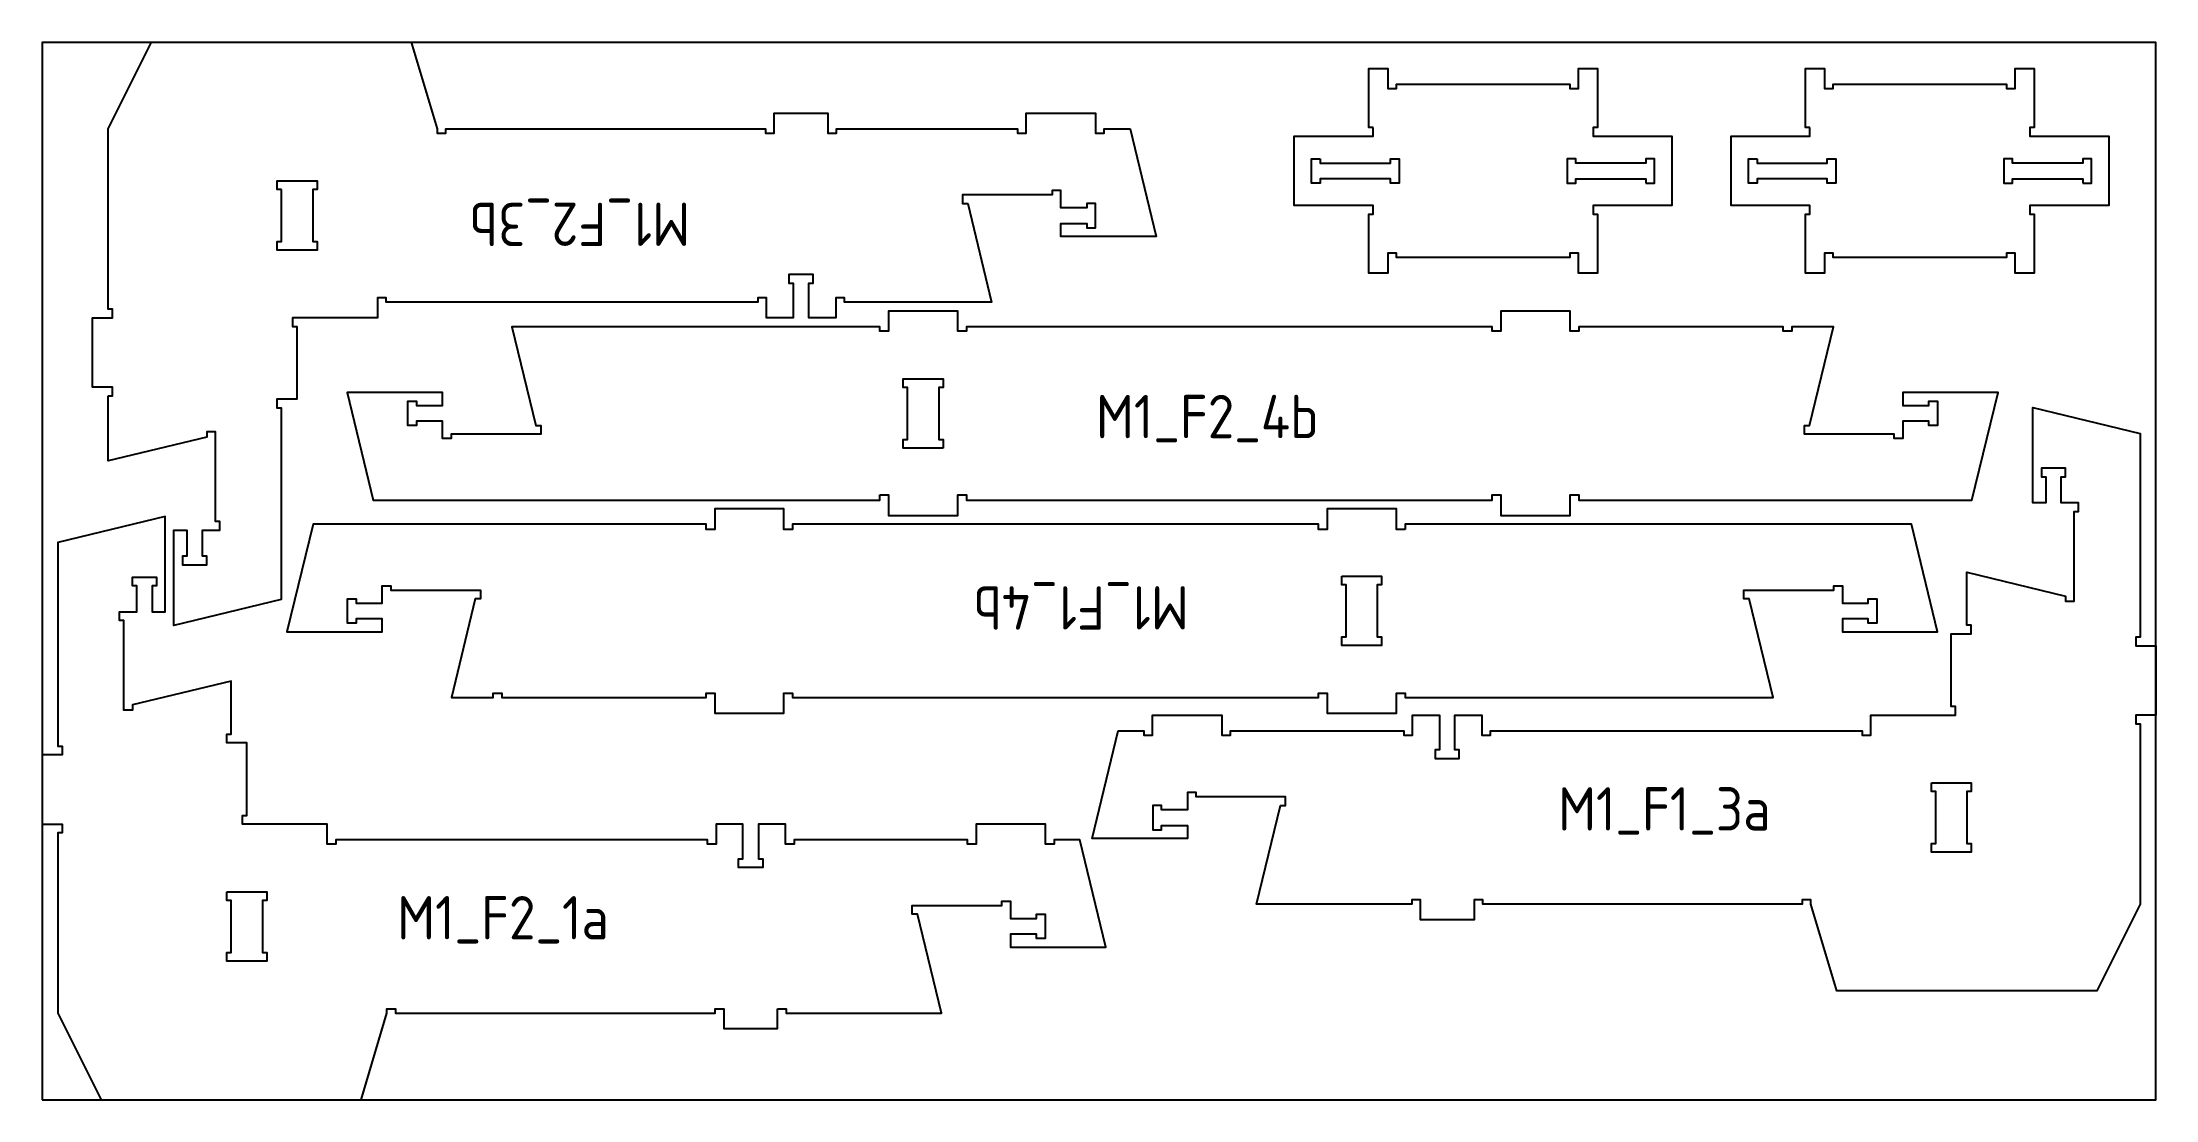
# Model space of a CAD drawing. Header units: millimetres. Extents: x -18174 to 50972, y 6312 to 16778.
# Drawn here: x 23132 to 25572, y 10273 to 11493 of the extents above; entities that cross this region are included whole.
import ezdxf

# ---------------------------------------------------------------- set-up
doc = ezdxf.new("R2010")
doc.units = ezdxf.units.MM
doc.header["$MEASUREMENT"] = 0
for name, color, linetype in [('freeswerk_CODES', 50, 'Continuous'), ('freeswerk_ELEMENTEN', 7, 'Continuous'), ('freeswerk_PLATEN', 3, 'Continuous')]:
    doc.layers.add(name, color=color, linetype=linetype)

msp = doc.modelspace()

# ---------------------------------------------------------------- texts
at = {"layer": 'freeswerk_CODES', "char_height": 50, "attachment_point": 1, "rotation": 180}
for s, insert in [('{\\Fiso|c0;M1_F2_3b}', (23880.3, 11257.7)), ('{\\Fiso|c0;M1_F1_4b}', (24456.1, 10815.1))]:
    msp.add_mtext_dynamic_manual_height_columns(s, width=318.081, gutter_width=1456.3, heights=[0], dxfattribs=dict(at, insert=insert))
at = {"layer": 'freeswerk_CODES', "char_height": 50, "attachment_point": 1}
for s, insert in [('{\\Fiso|c0;M1_F2_4b}', (24348.8, 11085.8)), ('{\\Fiso|c0;M1_F1_3a}', (24882.3, 10633.1)), ('{\\Fiso|c0;M1_F2_1a}', (23542, 10507.5))]:
    msp.add_mtext_dynamic_manual_height_columns(s, width=318.081, gutter_width=1456.3, heights=[0], dxfattribs=dict(at, insert=insert))

# ---------------------------------------------------------------- linework, layer by layer
at = {"layer": 'freeswerk_ELEMENTEN'}
for points in [[(23208.3, 11084.7), (23213.3, 11084.7), (23213.3, 11094.7), (23190.3, 11094.7), (23190.3, 11174.7), (23213.3, 11174.7), (23213.3, 11184.7), (23208.3, 11184.7), (23208.3, 11392.7), (23258.3, 11492.7), (23558.3, 11492.7), (23588.3, 11392.7), (23588.3, 11387.7), (23598.3, 11387.7), (23598.3, 11392.7), (23967.3, 11392.7), (23967.3, 11387.7), (23977.3, 11387.7), (23977.3, 11410.7), (24039.3, 11410.7), (24039.3, 11387.7), (24049.3, 11387.7), (24049.3, 11392.7), (24258.3, 11392.7), (24258.3, 11387.7), (24268.3, 11387.7), (24268.3, 11410.7), (24348.3, 11410.7), (24348.3, 11387.7), (24358.3, 11387.7), (24358.3, 11392.7), (24388.3, 11392.7), (24418.3, 11268.7), (24308.3, 11268.7), (24308.3, 11283.7), (24338.3, 11283.7), (24338.3, 11278.7), (24348.3, 11278.7), (24348.3, 11306.7), (24338.3, 11306.7), (24338.3, 11301.7), (24308.3, 11301.7), (24308.3, 11321.7), (24298.3, 11321.7), (24298.3, 11316.7), (24194.8, 11316.7), (24194.8, 11306.7), (24200.7, 11306.7), (24228.3, 11192.7), (24058.3, 11192.7), (24058.3, 11197.7), (24048.3, 11197.7), (24048.3, 11174.7), (24017.3, 11174.7), (24017.3, 11214.7), (24022.3, 11214.7), (24022.3, 11224.7), (23994.3, 11224.7), (23994.3, 11214.7), (23999.3, 11214.7), (23999.3, 11174.7), (23968.3, 11174.7), (23968.3, 11197.7), (23958.3, 11197.7), (23958.3, 11192.7), (23529.3, 11192.7), (23529.3, 11197.7), (23519.3, 11197.7), (23519.3, 11174.7), (23421.3, 11174.7), (23421.3, 11164.7), (23426.3, 11164.7), (23426.3, 11080.7), (23403.3, 11080.7), (23403.3, 11070.7), (23408.3, 11070.7), (23408.3, 10849.6), (23284.3, 10819.6), (23284.3, 10929.6), (23299.3, 10929.6), (23299.3, 10899.6), (23294.3, 10899.6), (23294.3, 10889.6), (23322.3, 10889.6), (23322.3, 10899.6), (23317.3, 10899.6), (23317.3, 10929.6), (23337.3, 10929.6), (23337.3, 10939.6), (23332.3, 10939.6), (23332.3, 11043.1), (23322.3, 11043.1), (23322.3, 11037.2), (23208.3, 11009.6)], [(24668.8, 11394.3), (24663.8, 11394.3), (24663.8, 11462.3), (24685.8, 11462.3), (24685.8, 11439.3), (24695.8, 11439.3), (24695.8, 11444.3), (24895.8, 11444.3), (24895.8, 11439.3), (24905.8, 11439.3), (24905.8, 11462.3), (24927.8, 11462.3), (24927.8, 11394.3), (24922.8, 11394.3), (24922.8, 11384.3), (25013.8, 11384.3), (25013.8, 11304.3), (24922.8, 11304.3), (24922.8, 11294.3), (24927.8, 11294.3), (24927.8, 11226.3), (24905.8, 11226.3), (24905.8, 11249.3), (24895.8, 11249.3), (24895.8, 11244.3), (24695.8, 11244.3), (24695.8, 11249.3), (24685.8, 11249.3), (24685.8, 11226.3), (24663.8, 11226.3), (24663.8, 11294.3), (24668.8, 11294.3), (24668.8, 11304.3), (24577.8, 11304.3), (24577.8, 11384.3), (24668.8, 11384.3)], [(25173, 11394.3), (25168, 11394.3), (25168, 11462.3), (25190, 11462.3), (25190, 11439.3), (25200, 11439.3), (25200, 11444.3), (25400, 11444.3), (25400, 11439.3), (25410, 11439.3), (25410, 11462.3), (25432, 11462.3), (25432, 11394.3), (25427, 11394.3), (25427, 11384.3), (25518, 11384.3), (25518, 11304.3), (25427, 11304.3), (25427, 11294.3), (25432, 11294.3), (25432, 11226.3), (25410, 11226.3), (25410, 11249.3), (25400, 11249.3), (25400, 11244.3), (25200, 11244.3), (25200, 11249.3), (25190, 11249.3), (25190, 11226.3), (25168, 11226.3), (25168, 11294.3), (25173, 11294.3), (25173, 11304.3), (25082, 11304.3), (25082, 11384.3), (25173, 11384.3)], [(24607.8, 11358.3), (24607.8, 11353.3), (24688.8, 11353.3), (24688.8, 11358.3), (24698.8, 11358.3), (24698.8, 11330.3), (24688.8, 11330.3), (24688.8, 11335.3), (24607.8, 11335.3), (24607.8, 11330.3), (24597.8, 11330.3), (24597.8, 11358.3)], [(24983.8, 11330.3), (24993.8, 11330.3), (24993.8, 11358.3), (24983.8, 11358.3), (24983.8, 11353.3), (24902.8, 11353.3), (24902.8, 11358.3), (24892.8, 11358.3), (24892.8, 11330.3), (24902.8, 11330.3), (24902.8, 11335.3), (24983.8, 11335.3)], [(25112, 11358.3), (25112, 11353.3), (25193, 11353.3), (25193, 11358.3), (25203, 11358.3), (25203, 11330.3), (25193, 11330.3), (25193, 11335.3), (25112, 11335.3), (25112, 11330.3), (25102, 11330.3), (25102, 11358.3)], [(25488, 11330.3), (25498, 11330.3), (25498, 11358.3), (25488, 11358.3), (25488, 11353.3), (25407, 11353.3), (25407, 11358.3), (25397, 11358.3), (25397, 11330.3), (25407, 11330.3), (25407, 11335.3), (25488, 11335.3)], [(23408.5, 11322.7), (23403.5, 11322.7), (23403.5, 11332.7), (23449.5, 11332.7), (23449.5, 11322.7), (23444.5, 11322.7), (23444.5, 11262.7), (23449.5, 11262.7), (23449.5, 11252.7), (23403.5, 11252.7), (23403.5, 11262.7), (23408.5, 11262.7)], [(24099.3, 10970.5), (24109.3, 10970.5), (24109.3, 10946.5), (24189.3, 10946.5), (24189.3, 10970.5), (24199.3, 10970.5), (24199.3, 10964.5), (24806.3, 10964.5), (24806.3, 10970.5), (24816.3, 10970.5), (24816.3, 10946.5), (24896.3, 10946.5), (24896.3, 10970.5), (24906.3, 10970.5), (24906.3, 10964.5), (25360, 10964.5), (25390.3, 11088.5), (25280.3, 11088.5), (25280.3, 11073.5), (25310.3, 11073.5), (25310.3, 11078.5), (25320.3, 11078.5), (25320.3, 11050.5), (25310.3, 11050.5), (25310.3, 11055.5), (25280.3, 11055.5), (25280.3, 11035.5), (25270.3, 11035.5), (25270.3, 11040.5), (25166.8, 11040.5), (25166.8, 11050.5), (25172.7, 11050.5), (25200.3, 11164.5), (25152, 11164.5), (25152, 11159.5), (25142, 11159.5), (25142, 11164.5), (24906.3, 11164.5), (24906.3, 11159.5), (24896.3, 11159.5), (24896.3, 11182.5), (24816.3, 11182.5), (24816.3, 11159.5), (24806.3, 11159.5), (24806.3, 11164.5), (24199.3, 11164.5), (24199.3, 11159.5), (24189.3, 11159.5), (24189.3, 11182.5), (24109.3, 11182.5), (24109.3, 11159.5), (24099.3, 11159.5), (24099.3, 11164.5), (23674.4, 11164.5), (23702, 11050.5), (23708, 11050.5), (23708, 11040.5), (23604.4, 11040.5), (23604.4, 11035.5), (23594.4, 11035.5), (23594.4, 11055.5), (23564.4, 11055.5), (23564.4, 11050.5), (23554.4, 11050.5), (23554.4, 11078.5), (23564.4, 11078.5), (23564.4, 11073.5), (23594.4, 11073.5), (23594.4, 11088.5), (23484.4, 11088.5), (23514.4, 10964.5), (24099.3, 10964.5)], [(24172.3, 11024.5), (24126.3, 11024.5), (24126.3, 11034.5), (24131.3, 11034.5), (24131.3, 11094.5), (24126.3, 11094.5), (24126.3, 11104.5), (24172.3, 11104.5), (24172.3, 11094.5), (24167.3, 11094.5), (24167.3, 11034.5), (24172.3, 11034.5)], [(25174.3, 10498.1), (25174.3, 10503.1), (25164.3, 10503.1), (25164.3, 10498.1), (24795.3, 10498.1), (24795.3, 10503.1), (24785.3, 10503.1), (24785.3, 10480.1), (24723.3, 10480.1), (24723.3, 10503.1), (24713.3, 10503.1), (24713.3, 10498.1), (24534.3, 10498.1), (24561.9, 10612.1), (24567.8, 10612.1), (24567.8, 10622.1), (24464.3, 10622.1), (24464.3, 10627.1), (24454.3, 10627.1), (24454.3, 10607.1), (24424.3, 10607.1), (24424.3, 10612.1), (24414.3, 10612.1), (24414.3, 10584.1), (24424.3, 10584.1), (24424.3, 10589.1), (24454.3, 10589.1), (24454.3, 10574.1), (24344.3, 10574.1), (24374.3, 10698.1), (24404, 10698.1), (24404, 10693.1), (24414, 10693.1), (24414, 10716.1), (24494, 10716.1), (24494, 10693.1), (24504, 10693.1), (24504, 10698.1), (24704.3, 10698.1), (24704.3, 10693.1), (24714.3, 10693.1), (24714.3, 10716.1), (24745.3, 10716.1), (24745.3, 10676.1), (24740.3, 10676.1), (24740.3, 10666.1), (24768.3, 10666.1), (24768.3, 10676.1), (24763.3, 10676.1), (24763.3, 10716.1), (24794.3, 10716.1), (24794.3, 10693.1), (24804.3, 10693.1), (24804.3, 10698.1), (25233.3, 10698.1), (25233.3, 10693.1), (25243.3, 10693.1), (25243.3, 10716.1), (25341.3, 10716.1), (25341.3, 10726.1), (25336.3, 10726.1), (25336.3, 10810.1), (25359.3, 10810.1), (25359.3, 10820.1), (25354.3, 10820.1), (25354.3, 10881.2), (25468.3, 10853.6), (25468.3, 10847.7), (25478.3, 10847.7), (25478.3, 10951.2), (25483.3, 10951.2), (25483.3, 10961.2), (25463.3, 10961.2), (25463.3, 10991.2), (25468.3, 10991.2), (25468.3, 11001.2), (25440.3, 11001.2), (25440.3, 10991.2), (25445.3, 10991.2), (25445.3, 10961.2), (25430.3, 10961.2), (25430.3, 11071.2), (25554.3, 11041.2), (25554.3, 10806.1), (25549.3, 10806.1), (25549.3, 10796.1), (25572.3, 10796.1), (25572.3, 10716.1), (25549.3, 10716.1), (25549.3, 10706.1), (25554.3, 10706.1), (25554.3, 10498.1), (25504.3, 10398.1), (25204.3, 10398.1)], [(23981.3, 10377.5), (23991.3, 10377.5), (23991.3, 10372.5), (24170.3, 10372.5), (24142.7, 10486.5), (24136.7, 10486.5), (24136.7, 10496.5), (24240.3, 10496.5), (24240.3, 10501.5), (24250.3, 10501.5), (24250.3, 10481.5), (24280.3, 10481.5), (24280.3, 10486.5), (24290.3, 10486.5), (24290.3, 10458.5), (24280.3, 10458.5), (24280.3, 10463.5), (24250.3, 10463.5), (24250.3, 10448.5), (24360.3, 10448.5), (24330.3, 10572.5), (24300.6, 10572.5), (24300.6, 10567.5), (24290.6, 10567.5), (24290.6, 10590.5), (24210.6, 10590.5), (24210.6, 10567.5), (24200.6, 10567.5), (24200.6, 10572.5), (24000.3, 10572.5), (24000.3, 10567.5), (23990.3, 10567.5), (23990.3, 10590.5), (23959.3, 10590.5), (23959.3, 10550.5), (23964.3, 10550.5), (23964.3, 10540.5), (23936.3, 10540.5), (23936.3, 10550.5), (23941.3, 10550.5), (23941.3, 10590.5), (23910.3, 10590.5), (23910.3, 10567.5), (23900.3, 10567.5), (23900.3, 10572.5), (23471.3, 10572.5), (23471.3, 10567.5), (23461.3, 10567.5), (23461.3, 10590.5), (23363.3, 10590.5), (23363.3, 10600.5), (23368.3, 10600.5), (23368.3, 10684.5), (23345.3, 10684.5), (23345.3, 10694.5), (23350.3, 10694.5), (23350.3, 10755.6), (23236.3, 10728), (23236.3, 10722.1), (23226.3, 10722.1), (23226.3, 10825.6), (23221.3, 10825.6), (23221.3, 10835.6), (23241.3, 10835.6), (23241.3, 10865.6), (23236.3, 10865.6), (23236.3, 10875.6), (23264.3, 10875.6), (23264.3, 10865.6), (23259.3, 10865.6), (23259.3, 10835.6), (23274.3, 10835.6), (23274.3, 10945.6), (23150.3, 10915.6), (23150.3, 10680.5), (23155.3, 10680.5), (23155.3, 10670.5), (23132.3, 10670.5), (23132.3, 10590.5), (23155.3, 10590.5), (23155.3, 10580.5), (23150.3, 10580.5), (23150.3, 10372.5), (23200.3, 10272.5), (23500.3, 10272.5), (23530.3, 10372.5), (23530.3, 10377.5), (23540.3, 10377.5), (23540.3, 10372.5), (23909.3, 10372.5), (23909.3, 10377.5), (23919.3, 10377.5), (23919.3, 10354.5), (23981.3, 10354.5)], [(24705.6, 10930.5), (24695.6, 10930.5), (24695.6, 10954.5), (24615.6, 10954.5), (24615.6, 10930.5), (24605.6, 10930.5), (24605.6, 10936.5), (23998.6, 10936.5), (23998.6, 10930.5), (23988.6, 10930.5), (23988.6, 10954.5), (23908.6, 10954.5), (23908.6, 10930.5), (23898.6, 10930.5), (23898.6, 10936.5), (23444.9, 10936.5), (23414.6, 10812.5), (23524.6, 10812.5), (23524.6, 10827.5), (23494.6, 10827.5), (23494.6, 10822.5), (23484.6, 10822.5), (23484.6, 10850.5), (23494.6, 10850.5), (23494.6, 10845.5), (23524.6, 10845.5), (23524.6, 10865.5), (23534.6, 10865.5), (23534.6, 10860.5), (23638.1, 10860.5), (23638.1, 10850.5), (23632.2, 10850.5), (23604.6, 10736.5), (23652.9, 10736.5), (23652.9, 10741.5), (23662.9, 10741.5), (23662.9, 10736.5), (23898.6, 10736.5), (23898.6, 10741.5), (23908.6, 10741.5), (23908.6, 10718.5), (23988.6, 10718.5), (23988.6, 10741.5), (23998.6, 10741.5), (23998.6, 10736.5), (24605.6, 10736.5), (24605.6, 10741.5), (24615.6, 10741.5), (24615.6, 10718.5), (24695.6, 10718.5), (24695.6, 10741.5), (24705.6, 10741.5), (24705.6, 10736.5), (25130.5, 10736.5), (25102.9, 10850.5), (25096.9, 10850.5), (25096.9, 10860.5), (25200.5, 10860.5), (25200.5, 10865.5), (25210.5, 10865.5), (25210.5, 10845.5), (25240.5, 10845.5), (25240.5, 10850.5), (25250.5, 10850.5), (25250.5, 10822.5), (25240.5, 10822.5), (25240.5, 10827.5), (25210.5, 10827.5), (25210.5, 10812.5), (25320.5, 10812.5), (25290.5, 10936.5), (24705.6, 10936.5)], [(24632.6, 10876.5), (24678.6, 10876.5), (24678.6, 10866.5), (24673.6, 10866.5), (24673.6, 10806.5), (24678.6, 10806.5), (24678.6, 10796.5), (24632.6, 10796.5), (24632.6, 10806.5), (24637.6, 10806.5), (24637.6, 10866.5), (24632.6, 10866.5)], [(25313.3, 10638.1), (25359.3, 10638.1), (25359.3, 10628.1), (25354.3, 10628.1), (25354.3, 10568.1), (25359.3, 10568.1), (25359.3, 10558.1), (25313.3, 10558.1), (25313.3, 10568.1), (25318.3, 10568.1), (25318.3, 10628.1), (25313.3, 10628.1)], [(23345.5, 10512.5), (23391.5, 10512.5), (23391.5, 10502.5), (23386.5, 10502.5), (23386.5, 10442.5), (23391.5, 10442.5), (23391.5, 10432.5), (23345.5, 10432.5), (23345.5, 10442.5), (23350.5, 10442.5), (23350.5, 10502.5), (23345.5, 10502.5)]]:
    msp.add_lwpolyline(points, close=True, dxfattribs=at)
at = {"layer": 'freeswerk_PLATEN'}
msp.add_lwpolyline([(23132.3, 10272.5), (25572.3, 10272.5), (25572.3, 11492.5), (23132.3, 11492.5)], close=True, dxfattribs=at)

msp.set_redraw_order([(e.dxf.handle, doc.entitydb.next_handle()) for e in msp.query("TEXT MTEXT ATTDEF DIMENSION ARC_DIMENSION")])  # texts and dimensions are drawn at this point

doc.saveas('drawing.dxf')
